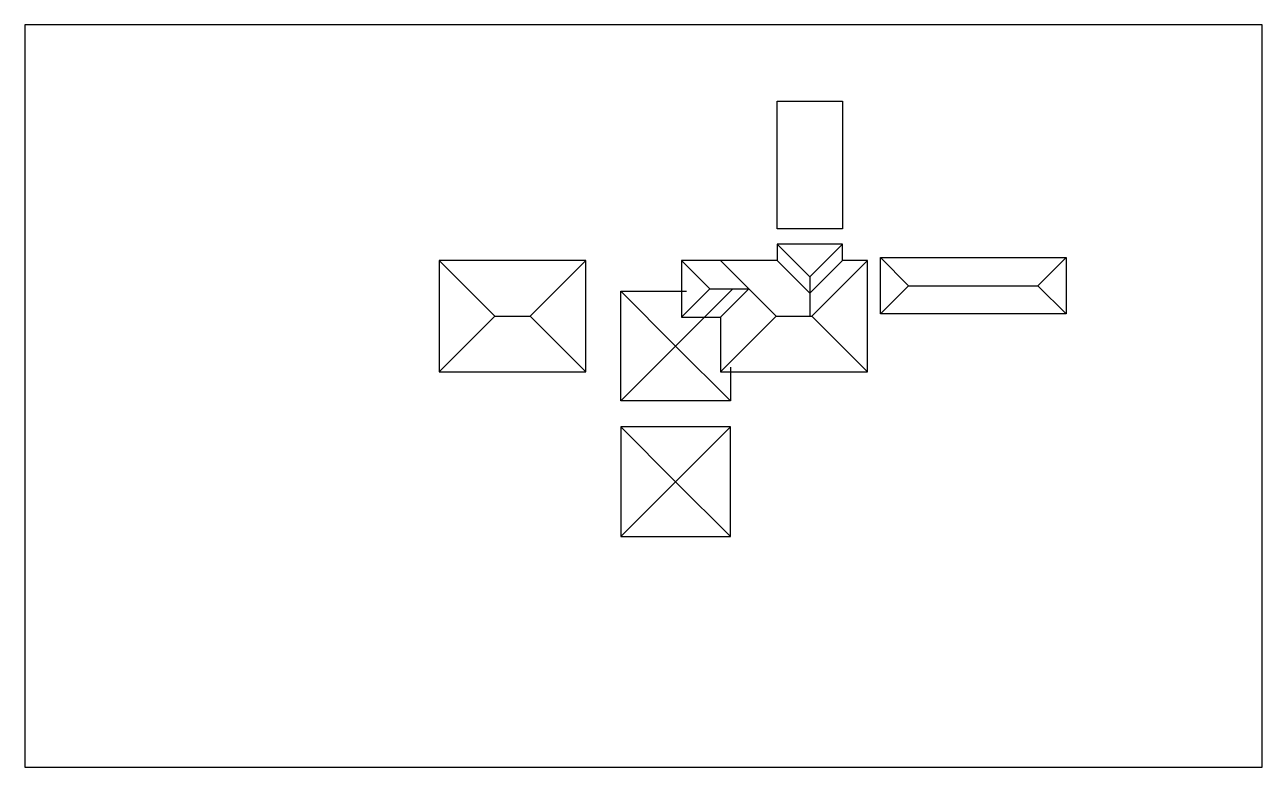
# Model space of a CAD drawing. Header units: inches. Extents: x 3882 to 20043, y -1483 to 317.
# Drawn here: x 13752 to 16752, y -1483 to 317 of the extents above; entities that cross this region are included whole.
import ezdxf

# ---------------------------------------------------------------- set-up
doc = ezdxf.new("R2010")
doc.units = ezdxf.units.IN
doc.header["$MEASUREMENT"] = 0
for name, color, linetype in [('SS - Masonry_(241)', 241, 'Continuous'), ('SS - Roof_(200)', 200, 'Continuous'), ('SS - Sheathing_(124)', 124, 'Continuous')]:
    doc.layers.add(name, color=color, linetype=linetype)

msp = doc.modelspace()

# ---------------------------------------------------------------- linework, layer by layer
for p, q in [((14757.02986, -254.36932), (14891.95632, -389.29578)), ((15112.83271, -254.36932), (14977.90625, -389.29578)), ((15826.67032, -246.62344), (15895.17032, -315.12344)), ((16277.23511, -246.62344), (16208.73511, -315.12344)), ((15895.17032, -315.12344), (15826.67032, -383.62344)), ((15895.17032, -315.12344), (16208.73511, -315.12344)), ((16208.73511, -315.12344), (16277.23511, -383.62344)), ((14891.95632, -389.29578), (14757.02986, -524.22224)), ((14891.95632, -389.29578), (14977.90625, -389.29578)), ((14977.90625, -389.29578), (15112.83271, -524.22224)), ((15197.3252, -594.41495), (15330.3252, -461.41495)), ((15197.3252, -657.38466), (15330.3252, -790.38466)), ((15330.3252, -790.38466), (15463.3252, -657.38466)), ((15197.3252, -923.38466), (15330.3252, -790.38466)), ((15330.3252, -790.38466), (15463.3252, -923.38466))]:
    msp.add_line(p, q)
for points in [[(13752.43687, -1482.52153), (16152.43687, -1482.52153), (16752.43687, -1482.52153), (16752.43687, 317.47847), (13752.43687, 317.47847)], [(15576.8685, 132.34271), (15735.12805, 132.34271), (15735.12805, -177.08601), (15576.8685, -177.08601)], [(14757.02986, -524.22224), (15112.83271, -524.22224), (15112.83271, -254.36932), (14757.02986, -254.36932)], [(15826.67032, -246.62344), (16277.23511, -246.62344), (16277.23511, -383.62344), (15826.67032, -383.62344)], [(15197.3252, -923.38466), (15463.3252, -923.38466), (15463.3252, -657.38466), (15197.3252, -657.38466)]]:
    msp.add_lwpolyline(points, close=True)
at = {"layer": 'SS - Masonry_(241)'}
msp.add_lwpolyline([(15463.3252, -512.22224), (15463.3252, -594.41495), (15197.3252, -594.41495), (15197.3252, -328.41495), (15356.56326, -328.41495)], dxfattribs=at)
at = {"layer": 'SS - Roof_(200)'}
for p, q in [((15576.8685, -214.79353), (15655.99827, -293.92331)), ((15655.99827, -293.92331), (15735.12805, -214.79353)), ((15344.56326, -254.36932), (15413.06326, -322.86932)), ((15439.3252, -254.36932), (15507.8252, -322.86932)), ((15576.8685, -254.36932), (15655.99827, -333.49909)), ((15655.99827, -333.49909), (15735.12805, -254.36932)), ((15795.12805, -254.36932), (15660.20159, -389.29578)), ((15655.99827, -293.92331), (15655.99827, -389.29578)), ((15197.3252, -594.41495), (15468.87083, -322.86932)), ((15197.3252, -328.41495), (15330.3252, -461.41495)), ((15413.06326, -322.86932), (15344.56326, -391.36932)), ((15413.06326, -322.86932), (15507.8252, -322.86932)), ((15507.8252, -322.86932), (15439.3252, -391.36932)), ((15507.8252, -322.86932), (15574.25166, -389.29578)), ((15574.25166, -389.29578), (15439.3252, -524.22224)), ((15574.25166, -389.29578), (15660.20159, -389.29578)), ((15660.20159, -389.29578), (15795.12805, -524.22224)), ((15330.3252, -461.41495), (15463.3252, -594.41495))]:
    msp.add_line(p, q, dxfattribs=at)
at = {"layer": 'SS - Sheathing_(124)'}
for p, q in [((15735.12805, -214.79353), (15576.8685, -214.79353)), ((15576.8685, -214.79353), (15576.8685, -254.36932)), ((15735.12805, -254.36932), (15735.12805, -214.79353)), ((15576.8685, -254.36932), (15344.56326, -254.36932)), ((15344.56326, -254.36932), (15344.56326, -391.36932)), ((15795.12805, -254.36932), (15735.12805, -254.36932)), ((15795.12805, -524.22224), (15795.12805, -254.36932)), ((15344.56326, -391.36932), (15439.3252, -391.36932)), ((15439.3252, -391.36932), (15439.3252, -524.22224)), ((15439.3252, -524.22224), (15555.9039, -524.22224)), ((15555.9039, -524.22224), (15601.9039, -524.22224)), ((15601.9039, -524.22224), (15795.12805, -524.22224))]:
    msp.add_line(p, q, dxfattribs=at)

doc.saveas('drawing.dxf')
